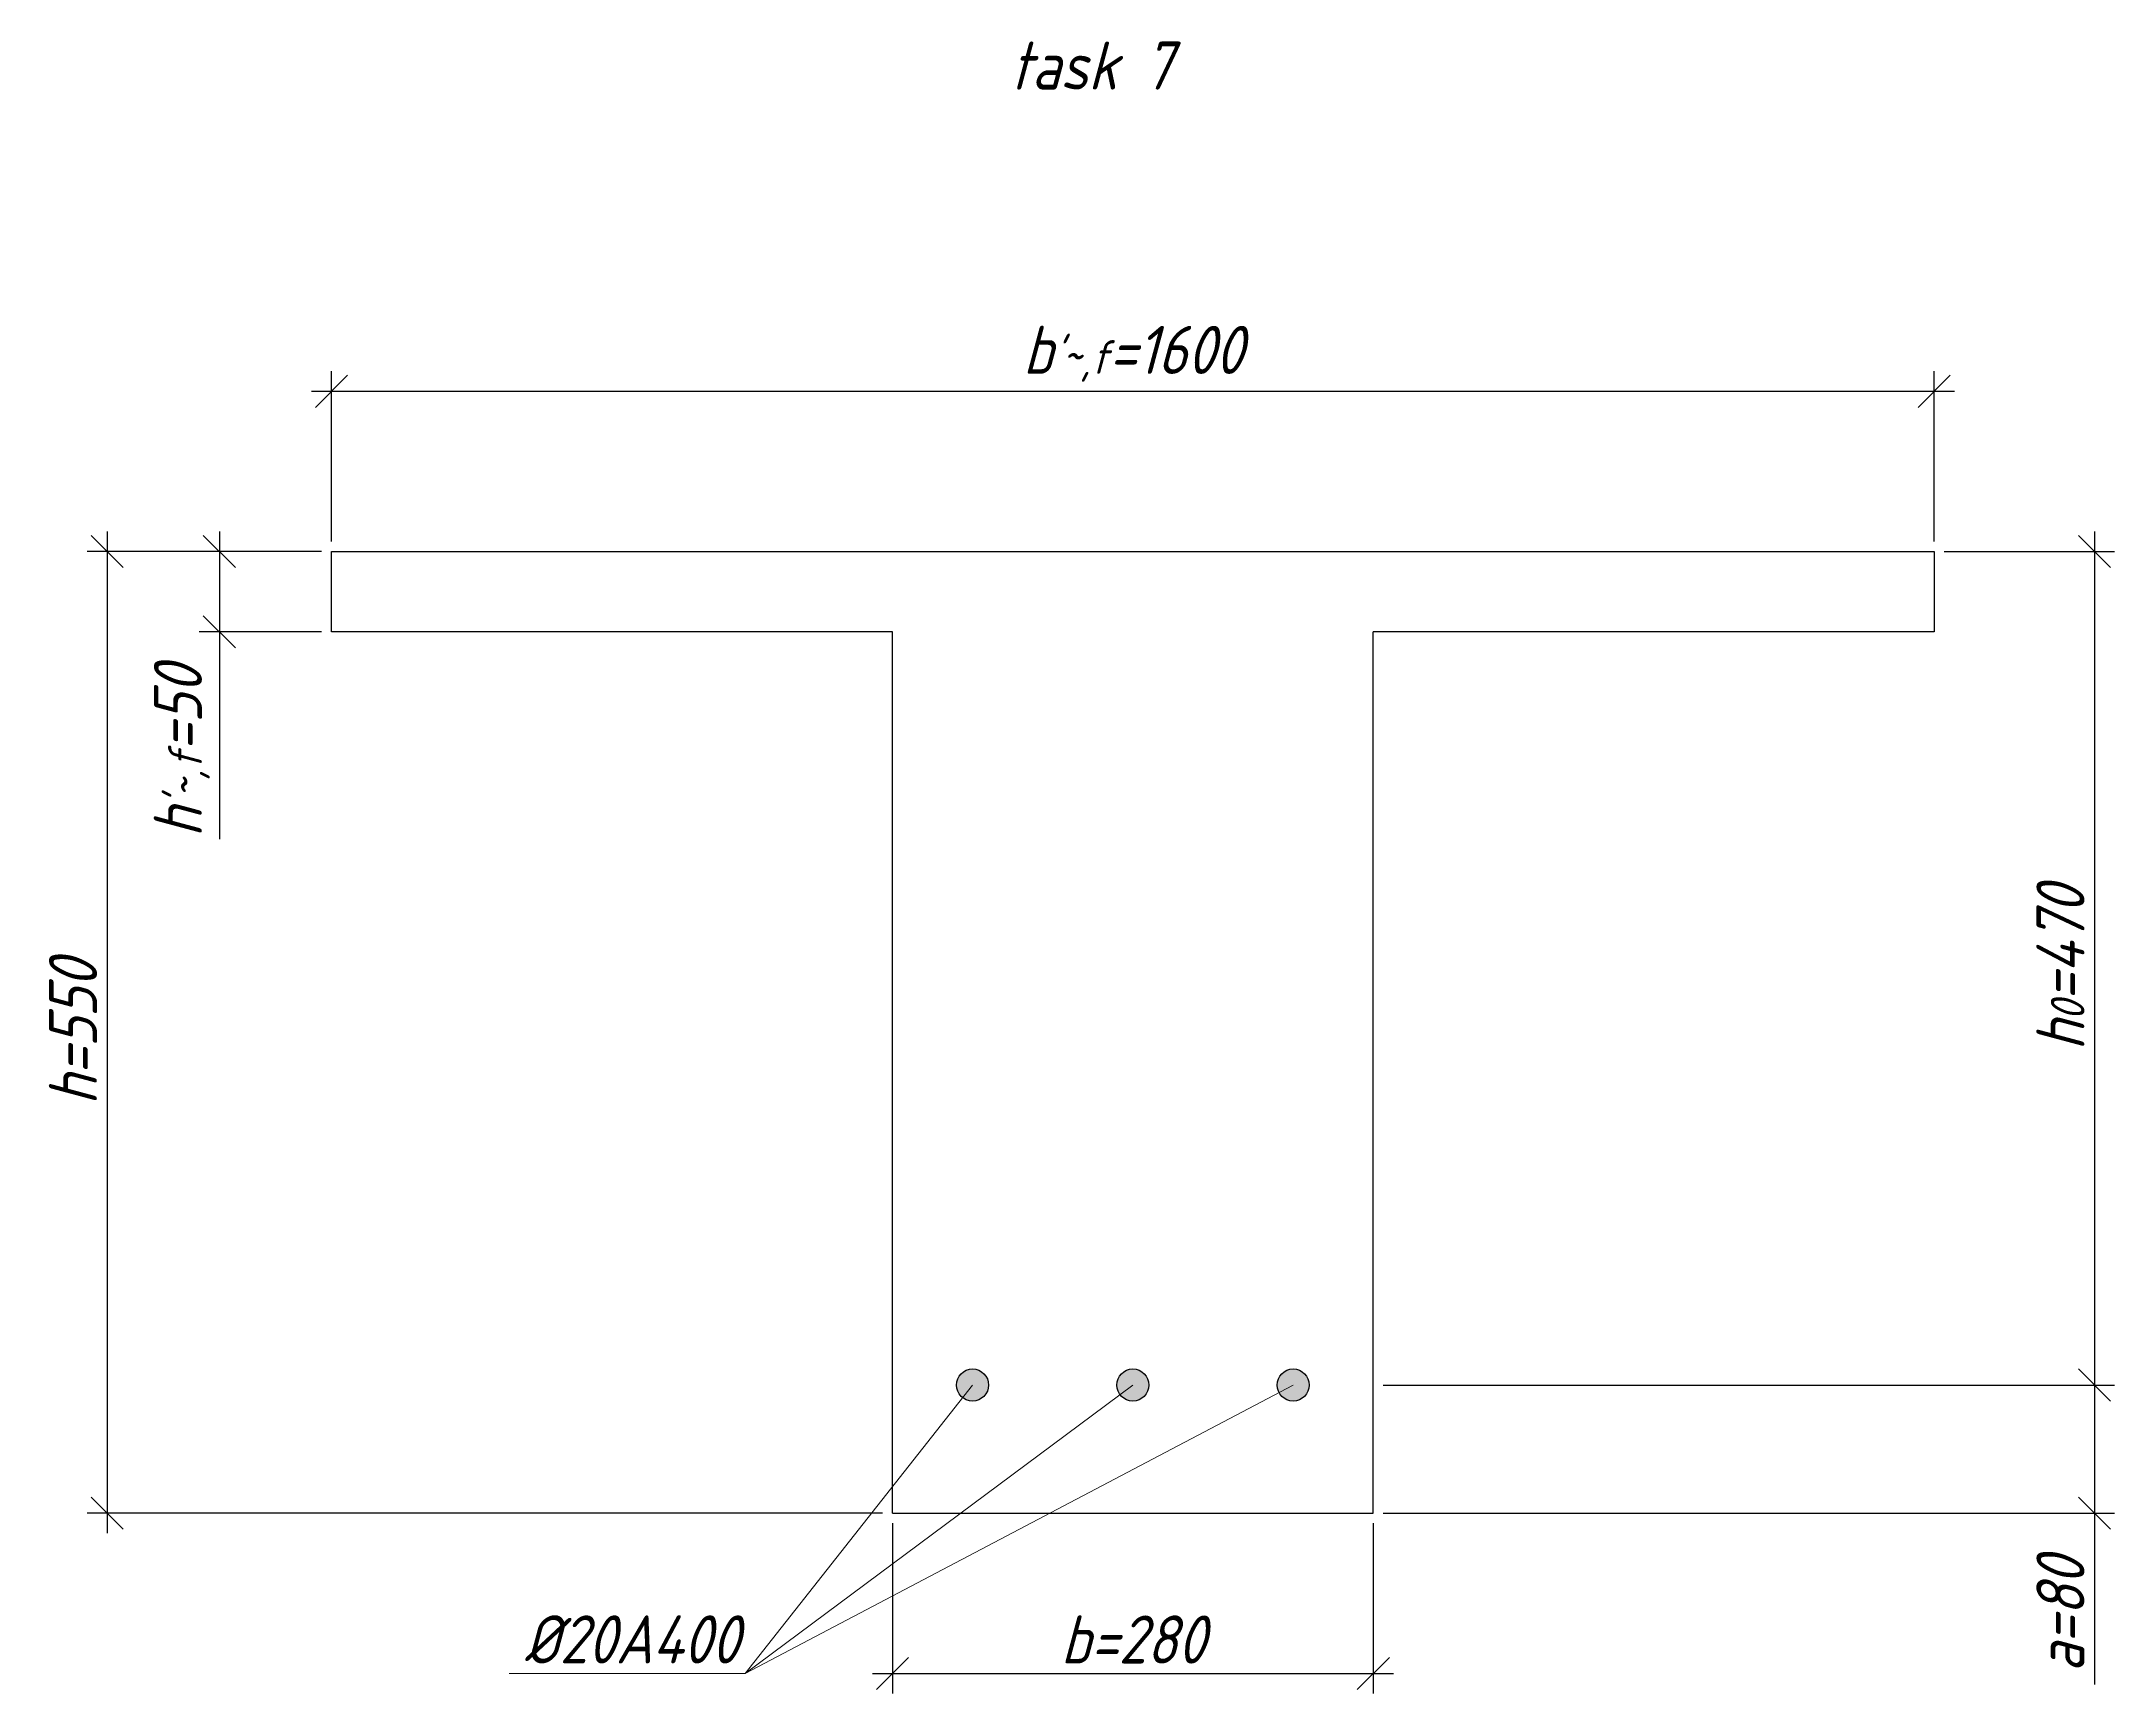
# Model space of a CAD drawing. Header units: millimetres. Extents: x -180 to 58926, y -10791 to 13515.
# Drawn here: x 4455 to 5749, y -5077 to -4046 of the extents above; entities that cross this region are included whole.
import ezdxf

# ---------------------------------------------------------------- set-up
doc = ezdxf.new("R2010")
doc.units = ezdxf.units.MM
for name, color, linetype, lineweight in [('basic', 95, 'Continuous', 30), ('size', 45, 'Continuous', 20), ('text', 13, 'Continuous', 20), ('thin', 153, 'Continuous', 18)]:
    doc.layers.add(name, color=color, linetype=linetype, lineweight=lineweight)
doc.styles.add('Structures', font='isocpeur.ttf', dxfattribs={"width": 0.85, "oblique": 15})
doc.dimstyles.new('Structures', dxfattribs={"dimtxt": 3, "dimasz": 2, "dimexe": 1.25, "dimexo": 0.625, "dimtad": 1, "dimtxsty": 'Structures', "dimblk": 'OBLIQUE', "dimcen": 2.5, "dimdle": 1.25, "dimadec": 0, "dimazin": 0, "dimtfac": 1, "dimtmove": 0, "dimatfit": 3, "dimfxl": 1, "dimarcsym": 0})

# ---------------------------------------------------------------- blocks, each defined once
blk = doc.blocks.new('_Oblique')
at = {"color": 0, "linetype": 'ByBlock', "lineweight": -2}
blk.add_line((-0.5, -0.5), (0.5, 0.5), dxfattribs=at)
blk = doc.blocks.new('*D188')
at = {"layer": 'Defpoints', "color": 0, "transparency": 16777216}
for p in [(4986.4, -4964.4), (5286.4, -4964.4), (5286.4, -5064.4)]:
    blk.add_point(p, dxfattribs=at)
at = {"layer": 'size', "color": 0, "lineweight": -2, "transparency": 16777216}
for p, q in [((4986.4, -4970.7), (4986.4, -5076.9)), ((5286.4, -4970.7), (5286.4, -5076.9)), ((4973.9, -5064.4), (5298.9, -5064.4))]:
    blk.add_line(p, q, dxfattribs=at)
at = {"layer": 'size', "color": 0, "lineweight": -2, "transparency": 16777216, "xscale": 20, "yscale": 20, "zscale": 20, "rotation": 180}
blk.add_blockref('_Oblique', (4986.4, -5064.4), dxfattribs=at)
at = {"layer": 'size', "color": 0, "lineweight": -2, "transparency": 16777216, "xscale": 20, "yscale": 20, "zscale": 20}
blk.add_blockref('_Oblique', (5286.4, -5064.4), dxfattribs=at)
at = {"layer": 'size', "color": 0, "transparency": 16777216, "insert": (5136.4, -5043.2), "char_height": 30, "attachment_point": 5, "style": 'Structures'}
blk.add_mtext('b=280', dxfattribs=at)
blk = doc.blocks.new('*D189')
at = {"layer": 'Defpoints', "color": 0, "transparency": 16777216}
for p in [(5636.4, -4264.4), (4636.4, -4364.4), (5636.4, -4364.4)]:
    blk.add_point(p, dxfattribs=at)
at = {"layer": 'size', "color": 0, "lineweight": -2, "transparency": 16777216}
for p, q in [((4636.4, -4358.2), (4636.4, -4251.9)), ((5636.4, -4358.2), (5636.4, -4251.9)), ((4623.9, -4264.4), (5648.9, -4264.4))]:
    blk.add_line(p, q, dxfattribs=at)
at = {"layer": 'size', "color": 0, "lineweight": -2, "transparency": 16777216, "xscale": 20, "yscale": 20, "zscale": 20, "rotation": 180}
blk.add_blockref('_Oblique', (4636.4, -4264.4), dxfattribs=at)
at = {"layer": 'size', "color": 0, "lineweight": -2, "transparency": 16777216, "xscale": 20, "yscale": 20, "zscale": 20}
blk.add_blockref('_Oblique', (5636.4, -4264.4), dxfattribs=at)
at = {"layer": 'size', "color": 0, "transparency": 16777216, "insert": (5136.4, -4241), "char_height": 30, "attachment_point": 5, "style": 'Structures'}
blk.add_mtext("b{\\H0.7x;\\S'~,f;}=1600", dxfattribs=at)
blk = doc.blocks.new('*D190')
at = {"layer": 'Defpoints', "color": 0, "transparency": 16777216}
for p in [(4636.4, -4364.4), (4566.4, -4414.4), (4636.4, -4414.4)]:
    blk.add_point(p, dxfattribs=at)
at = {"layer": 'size', "color": 0, "lineweight": -2, "transparency": 16777216}
for p, q in [((4566.4, -4351.9), (4566.4, -4414.4)), ((4630.1, -4364.4), (4553.9, -4364.4)), ((4630.1, -4414.4), (4553.9, -4414.4)), ((4566.4, -4414.4), (4566.4, -4543.8))]:
    blk.add_line(p, q, dxfattribs=at)
at = {"layer": 'size', "color": 0, "lineweight": -2, "transparency": 16777216, "xscale": 20, "yscale": 20, "zscale": 20}
for p, rotation in [((4566.4, -4364.4), 90), ((4566.4, -4414.4), 270)]:
    blk.add_blockref('_Oblique', p, dxfattribs=dict(at, rotation=rotation))
at = {"layer": 'size', "color": 0, "transparency": 16777216, "insert": (4543, -4489.1), "char_height": 30, "attachment_point": 5, "rotation": 90, "style": 'Structures'}
blk.add_mtext("h{\\H0.7x;\\S'~,f;}=50", dxfattribs=at)
blk = doc.blocks.new('*D191')
at = {"layer": 'Defpoints', "color": 0, "transparency": 16777216}
for p in [(4636.4, -4364.4), (4496.4, -4964.4), (4986.4, -4964.4)]:
    blk.add_point(p, dxfattribs=at)
at = {"layer": 'size', "color": 0, "lineweight": -2, "transparency": 16777216}
for p, q in [((4496.4, -4351.9), (4496.4, -4976.9)), ((4630.1, -4364.4), (4483.9, -4364.4)), ((4980.1, -4964.4), (4483.9, -4964.4))]:
    blk.add_line(p, q, dxfattribs=at)
at = {"layer": 'size', "color": 0, "lineweight": -2, "transparency": 16777216, "xscale": 20, "yscale": 20, "zscale": 20}
for p, rotation in [((4496.4, -4364.4), 90), ((4496.4, -4964.4), 270)]:
    blk.add_blockref('_Oblique', p, dxfattribs=dict(at, rotation=rotation))
at = {"layer": 'size', "color": 0, "transparency": 16777216, "insert": (4475.1, -4664.4), "char_height": 30, "attachment_point": 5, "rotation": 90, "style": 'Structures'}
blk.add_mtext('h=550', dxfattribs=at)
blk = doc.blocks.new('*D192')
at = {"layer": 'Defpoints', "color": 0, "transparency": 16777216}
for p in [(5286.4, -4884.4), (5286.4, -4964.4), (5736.4, -4964.4)]:
    blk.add_point(p, dxfattribs=at)
at = {"layer": 'size', "color": 0, "lineweight": -2, "transparency": 16777216}
for p, q in [((5736.4, -4871.9), (5736.4, -4964.4)), ((5292.6, -4884.4), (5748.9, -4884.4)), ((5292.6, -4964.4), (5748.9, -4964.4)), ((5736.4, -4964.4), (5736.4, -5071.2))]:
    blk.add_line(p, q, dxfattribs=at)
at = {"layer": 'size', "color": 0, "lineweight": -2, "transparency": 16777216, "xscale": 20, "yscale": 20, "zscale": 20}
for p, rotation in [((5736.4, -4884.4), 90), ((5736.4, -4964.4), 270)]:
    blk.add_blockref('_Oblique', p, dxfattribs=dict(at, rotation=rotation))
at = {"layer": 'size', "color": 0, "transparency": 16777216, "insert": (5715.1, -5027.8), "char_height": 30, "attachment_point": 5, "rotation": 90, "style": 'Structures'}
blk.add_mtext('a=80', dxfattribs=at)
blk = doc.blocks.new('*D193')
at = {"layer": 'Defpoints', "color": 0, "transparency": 16777216}
for p in [(5636.4, -4364.4), (5286.4, -4884.4), (5736.4, -4884.4)]:
    blk.add_point(p, dxfattribs=at)
at = {"layer": 'size', "color": 0, "lineweight": -2, "transparency": 16777216}
for p, q in [((5736.4, -4351.9), (5736.4, -4896.9)), ((5642.6, -4364.4), (5748.9, -4364.4)), ((5292.6, -4884.4), (5748.9, -4884.4))]:
    blk.add_line(p, q, dxfattribs=at)
at = {"layer": 'size', "color": 0, "lineweight": -2, "transparency": 16777216, "xscale": 20, "yscale": 20, "zscale": 20}
for p, rotation in [((5736.4, -4364.4), 90), ((5736.4, -4884.4), 270)]:
    blk.add_blockref('_Oblique', p, dxfattribs=dict(at, rotation=rotation))
at = {"layer": 'size', "color": 0, "transparency": 16777216, "insert": (5715.1, -4624.4), "char_height": 30, "attachment_point": 5, "rotation": 90, "style": 'Structures'}
blk.add_mtext('h{\\H0.7x;\\S^ 0;}=470', dxfattribs=at)

msp = doc.modelspace()

# ---------------------------------------------------------------- hatches: boundary and pattern name
at = {"layer": 'basic'}
h = msp.add_hatch(color=256, dxfattribs=at)
h.dxf.hatch_style = 1
h.paths.add_polyline_path([(5036.355, -4874.406, 0.41421356), (5026.355, -4884.406), (5036.355, -4884.406)])
h.paths.add_polyline_path([(5036.355, -4874.406), (5036.355, -4884.406), (5046.355, -4884.406, 0.41421356)])
h.paths.add_polyline_path([(5036.355, -4884.406), (5026.355, -4884.406, 0.41421356), (5036.355, -4894.406)])
h.paths.add_polyline_path([(5046.355, -4884.406), (5036.355, -4884.406), (5036.355, -4894.406, 0.41421356)])
h = msp.add_hatch(color=256, dxfattribs=at)
h.dxf.hatch_style = 1
h.paths.add_polyline_path([(5136.355, -4874.406, 0.41421356), (5126.355, -4884.406), (5136.355, -4884.406)])
h.paths.add_polyline_path([(5136.355, -4874.406), (5136.355, -4884.406), (5146.355, -4884.406, 0.41421356)])
h.paths.add_polyline_path([(5136.355, -4884.406), (5126.355, -4884.406, 0.41421356), (5136.355, -4894.406)])
h.paths.add_polyline_path([(5146.355, -4884.406), (5136.355, -4884.406), (5136.355, -4894.406, 0.41421356)])
h = msp.add_hatch(color=256, dxfattribs=at)
h.dxf.hatch_style = 1
h.paths.add_polyline_path([(5236.355, -4874.406, 0.41421356), (5226.355, -4884.406), (5236.355, -4884.406)])
h.paths.add_polyline_path([(5236.355, -4874.406), (5236.355, -4884.406), (5246.355, -4884.406, 0.41421356)])
h.paths.add_polyline_path([(5236.355, -4884.406), (5226.355, -4884.406, 0.41421356), (5236.355, -4894.406)])
h.paths.add_polyline_path([(5246.355, -4884.406), (5236.355, -4884.406), (5236.355, -4894.406, 0.41421356)])

# ---------------------------------------------------------------- linework, layer by layer
for p, q in [((4636.355, -4364.406), (5636.355, -4364.406)), ((4636.355, -4414.406), (4636.355, -4364.406)), ((5636.355, -4364.406), (5636.355, -4414.406)), ((4986.355, -4414.406), (4636.355, -4414.406)), ((4986.355, -4964.406), (4986.355, -4414.406)), ((5636.355, -4414.406), (5286.355, -4414.406)), ((5286.355, -4964.406), (5286.355, -4414.406)), ((4986.355, -4964.406), (5286.355, -4964.406))]:
    msp.add_line(p, q, dxfattribs=at)
for centre in [(5036.355, -4884.406), (5136.355, -4884.406), (5236.355, -4884.406)]:
    msp.add_circle(centre, 10, dxfattribs=at)
at = {"layer": 'thin'}
for p, q in [((5036.355, -4884.406), (4894.575, -5064.406)), ((4894.575, -5064.406), (5136.355, -4884.406)), ((5236.355, -4884.406), (4894.575, -5064.406)), ((4894.575, -5064.406), (4747.139, -5064.406))]:
    msp.add_line(p, q, dxfattribs=at)

# ---------------------------------------------------------------- texts
at = {"layer": 'text', "char_height": 30, "width": 137.52879, "attachment_point": 5, "style": 'Structures'}
for s, insert in [('task 7', (5110.445, -4061.127)), ('%%C20A400', (4823.643, -5043.143))]:
    msp.add_mtext(s, dxfattribs=dict(at, insert=insert))

# ---------------------------------------------------------------- dimensions: what is measured, and where the dimension line sits
at = {"layer": 'size'}
for base, p1, p2, text, picture, middle in [((5636.355, -4264.406), (4636.355, -4364.406), (5636.355, -4364.406), "b{\\H0.7x;\\S'~,f;}=1600", '*D189', (5136.355, -4241.006)), ((5286.355, -5064.406), (4986.355, -4964.406), (5286.355, -4964.406), 'b=280', '*D188', (5136.355, -5043.156))]:
    dim = msp.add_linear_dim(base=base, p1=p1, p2=p2, text=text, dimstyle='Structures', dxfattribs=at)
    dim.commit()
    dim.dimension.update_dxf_attribs({"geometry": picture, "text_midpoint": middle})
for base, p1, p2, text, picture, middle in [((4496.355, -4964.406), (4636.355, -4364.406), (4986.355, -4964.406), 'h=550', '*D191', (4475.105, -4664.406)), ((4566.355, -4414.406), (4636.355, -4364.406), (4636.355, -4414.406), "h{\\H0.7x;\\S'~,f;}=<>", '*D190', (4542.955, -4489.121)), ((5736.355, -4884.406), (5636.355, -4364.406), (5286.355, -4884.406), 'h{\\H0.7x;\\S^ 0;}=470', '*D193', (5715.105, -4624.406)), ((5736.355, -4964.406), (5286.355, -4884.406), (5286.355, -4964.406), 'a=<>', '*D192', (5715.105, -5027.825))]:
    dim = msp.add_linear_dim(base=base, p1=p1, p2=p2, angle=90, text=text, dimstyle='Structures', dxfattribs=at)
    dim.commit()
    dim.dimension.update_dxf_attribs({"geometry": picture, "text_midpoint": middle})

doc.saveas('drawing.dxf')
